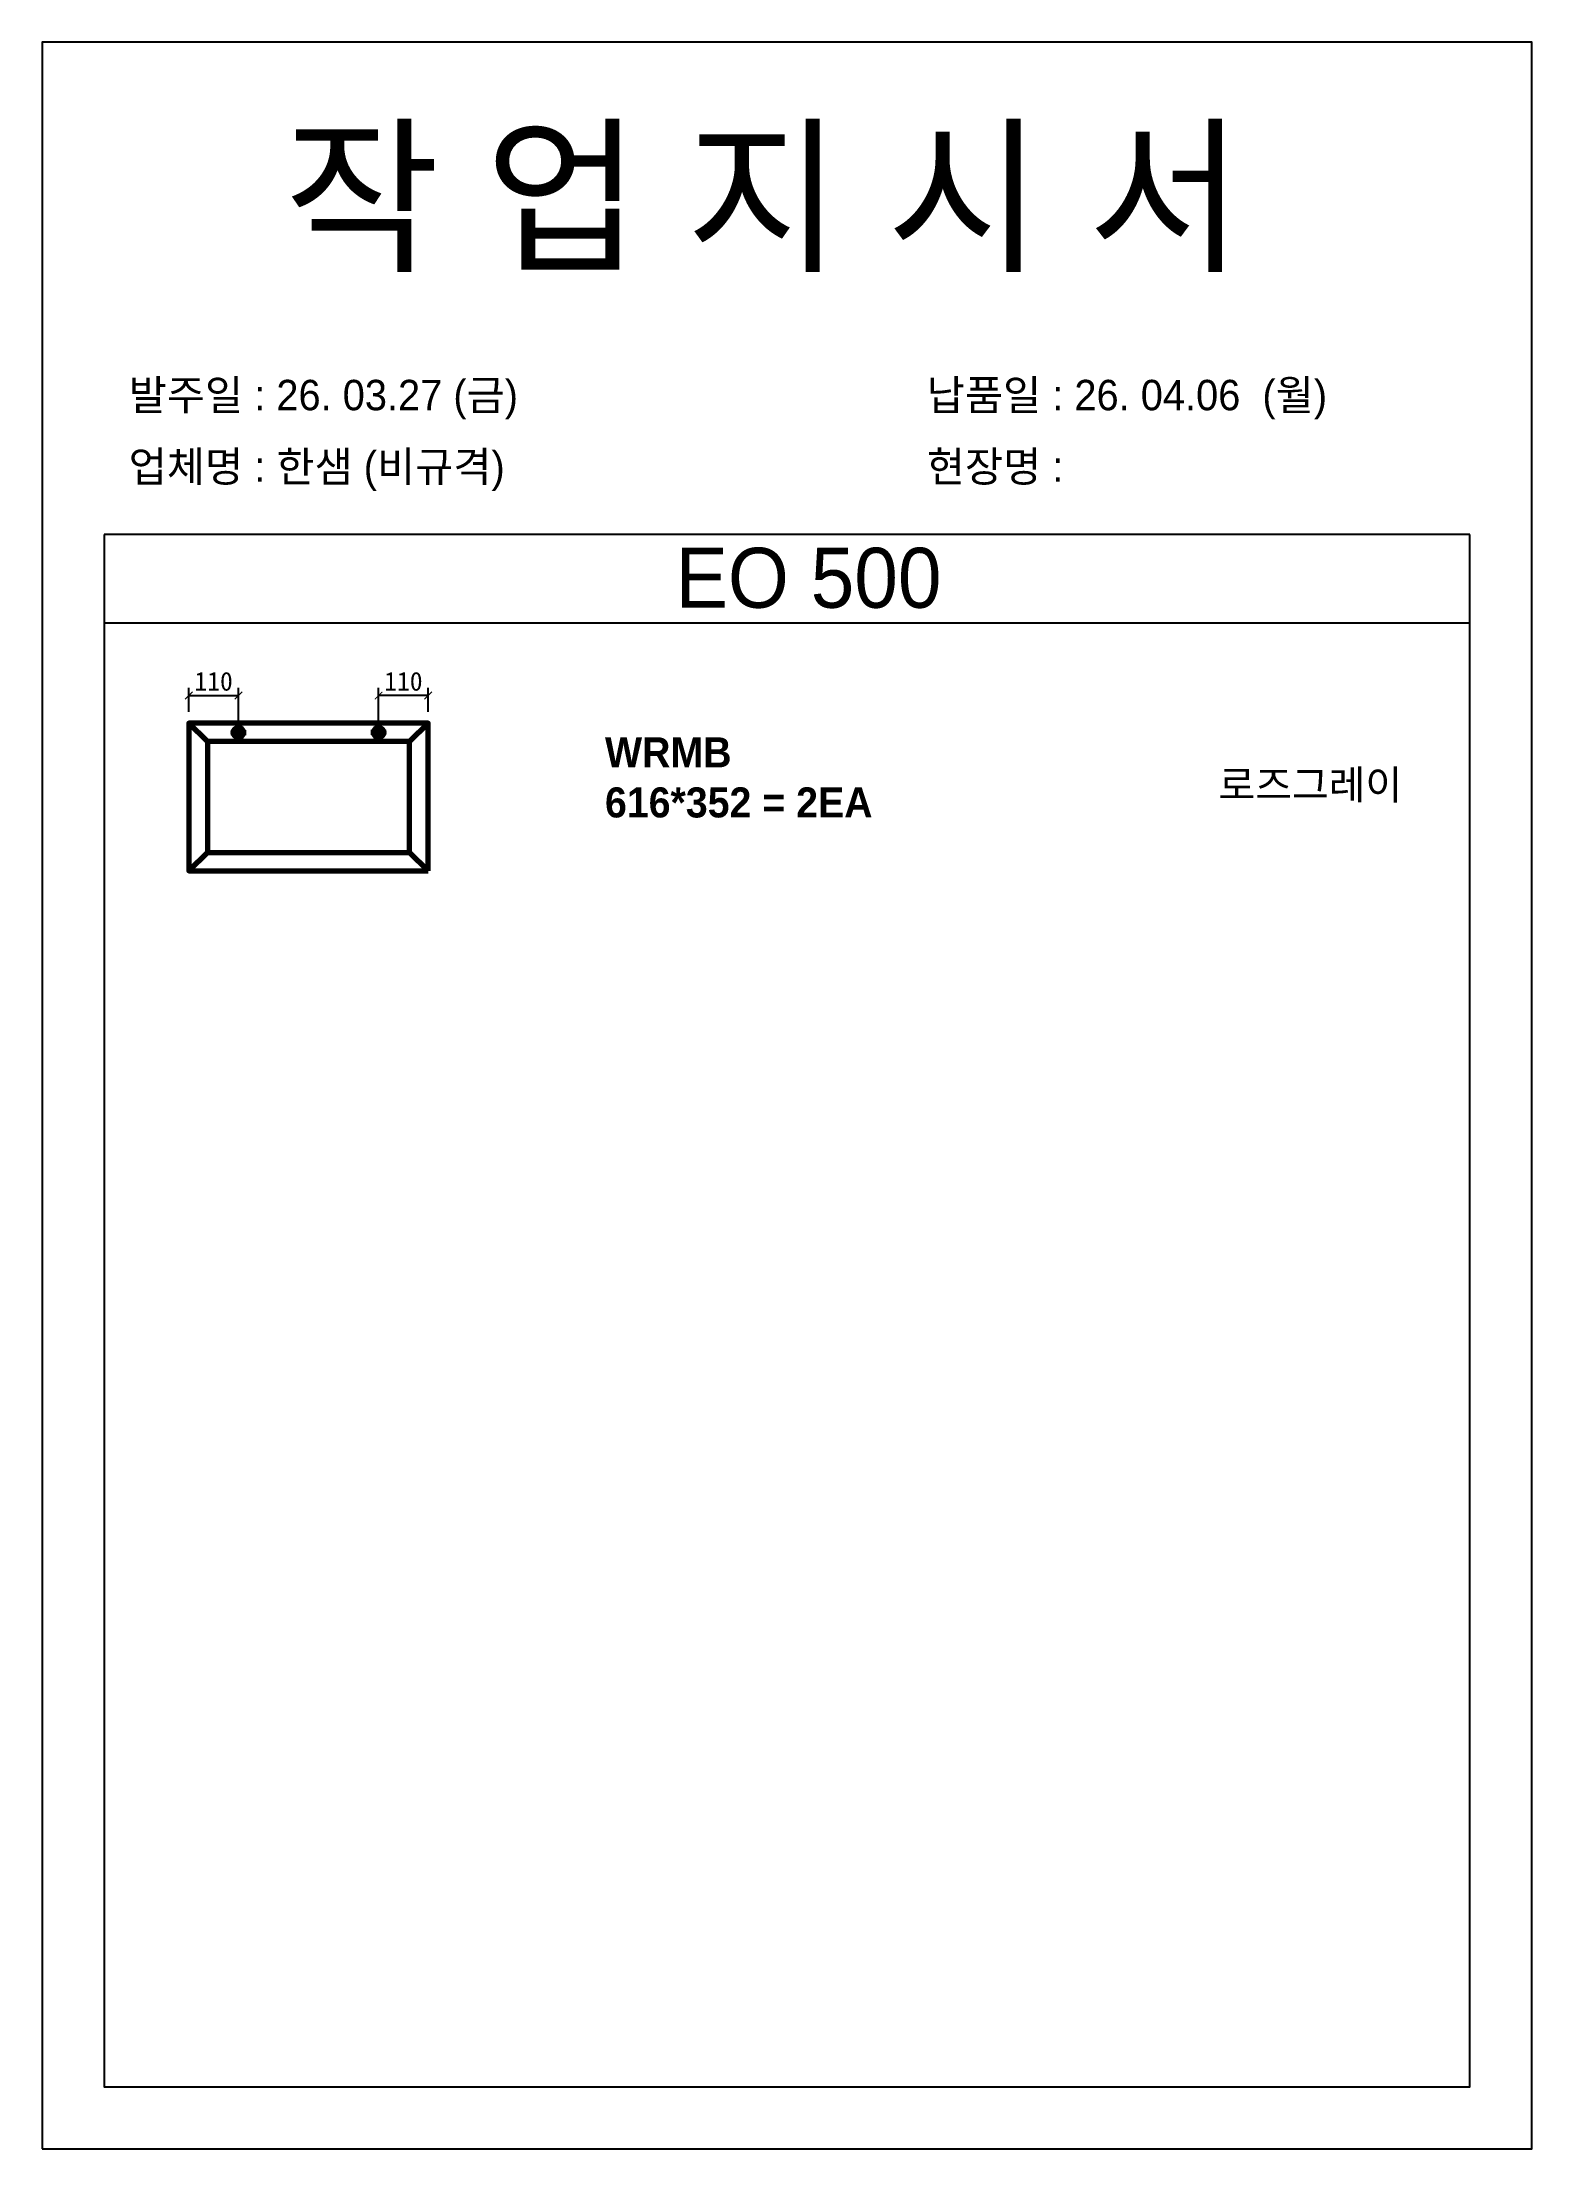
# Model space of a CAD drawing. Header units: millimetres. Extents: x -44117 to 256353, y -2095463 to 65325.
# Drawn here: x 110840 to 112821, y -824092 to -821291 of the extents above; entities that cross this region are included whole.
import ezdxf

# ---------------------------------------------------------------- set-up
doc = ezdxf.new("R2010")
doc.units = ezdxf.units.MM
doc.header["$LTSCALE"] = 10
doc.layers.add('Layer1', color=7, linetype='Continuous', lineweight=70)
doc.dimstyles.new('ISO-25', dxfattribs={"dimtxt": 2.5, "dimasz": 2.5, "dimexe": 1, "dimexo": 1, "dimtad": 1, "dimtxsty": 'Standard', "dimblk": 'ARCHTICK', "dimcen": 2.5, "dimadec": 0, "dimazin": 0, "dimtfac": 1, "dimtmove": 0, "dimatfit": 3, "dimfxl": 0, "dimarcsym": 0})

msp = doc.modelspace()

# ---------------------------------------------------------------- texts
at = {"attachment_point": 1}
for s, width, gutter_width, heights, insert, char_height in [('{\\fGulim|b0|i0|c129|p50;작 업 지 시 서}', 3898.9872873, 14.7362, [-183.72574], (111161.63191, -821413.88755), 165.0454901), ('\\pt11;{\\fGulim|b0|i0|c129|p50;발주일 : 26. 03.27 (금)}', 3898.9872873, 14.7362, [40.67678], (110955.07824, -821740.11225), 40.4361451), ('{\\fGulim|b0|i0|c129|p50;납품일 : 26. 04.06  (월)}', 3898.9872873, 14.7362, [41.36774], (112016.05901, -821740.11225), 40.4361451), ('{\\fGulim|b0|i0|c129|p50;업체명 : 한샘 (비규격)}', 3898.9872873, 14.7362, [42.57324], (110955.07824, -821835.19752), 40.4361451), ('{\\fGulim|b0|i0|c129|p50;현장명 :  }', 3898.9872873, 14.7362, [45.12049], (112016.05901, -821835.19752), 40.4361451), ('{\\fGulim|b0|i0|c129|p50;EO 500}', 1882.7812357, 7.11596, [-81.71513], (111682.17465, -821963.42581), 79.6987856), ('{\\f굴림|b1|i0|c129|p50;WRMB\\P616*352 = 2EA}', 12072.7918459, 155.2668, [-107.84177], (111588.31512, -822215.41761), 39.9257485), ('{\\f굴림|b1|i0|c129|p50;로즈그레이}', 11769.5052121, 151.36626, [-43.29899], (112403.8756, -822258.94759), 38.9227538)]:
    msp.add_mtext_dynamic_manual_height_columns(s, width=width, gutter_width=gutter_width, heights=heights, dxfattribs=dict(at, insert=insert, char_height=char_height))

# ---------------------------------------------------------------- blocks, each defined once
blk = doc.blocks.new('_ArchTick')
at = {"color": 0, "linetype": 'ByBlock', "const_width": 0.15}
blk.add_lwpolyline([(-0.5, -0.5), (0.5, 0.5)], dxfattribs=at)
blk = doc.blocks.new('*D5418')
at = {"color": 0, "lineweight": -2}
for p, q in [((111035.2, -822181.5), (111035.2, -822149.8)), ((111035.2, -822159.8), (111100.9, -822159.8)), ((111100.9, -822194), (111100.9, -822149.8))]:
    blk.add_line(p, q, dxfattribs=at)
at = {"layer": 'Defpoints', "color": 0}
for p in [(111100.9, -822159.8), (111035.2, -822196.5), (111100.9, -822209)]:
    blk.add_point(p, dxfattribs=at)
at = {"color": 0, "lineweight": -2, "xscale": 10, "yscale": 10, "zscale": 10, "rotation": 180}
blk.add_blockref('_ArchTick', (111035.2, -822159.8), dxfattribs=at)
at = {"color": 0, "lineweight": -2, "xscale": 10, "yscale": 10, "zscale": 10}
blk.add_blockref('_ArchTick', (111100.9, -822159.8), dxfattribs=at)
at = {"color": 0, "insert": (111068, -822141.1), "char_height": 25, "attachment_point": 5}
blk.add_mtext('110', dxfattribs=at)
blk = doc.blocks.new('*D5419')
at = {"color": 0, "lineweight": -2}
for p, q in [((111287.4, -822194), (111287.4, -822149.8)), ((111353.1, -822159.8), (111287.4, -822159.8)), ((111353.1, -822181.5), (111353.1, -822149.8))]:
    blk.add_line(p, q, dxfattribs=at)
at = {"layer": 'Defpoints', "color": 0}
for p in [(111287.4, -822159.8), (111287.4, -822209), (111353.1, -822196.5)]:
    blk.add_point(p, dxfattribs=at)
at = {"color": 0, "lineweight": -2, "xscale": 10, "yscale": 10, "zscale": 10, "rotation": 180}
blk.add_blockref('_ArchTick', (111287.4, -822159.8), dxfattribs=at)
at = {"color": 0, "lineweight": -2, "xscale": 10, "yscale": 10, "zscale": 10}
blk.add_blockref('_ArchTick', (111353.1, -822159.8), dxfattribs=at)
at = {"color": 0, "insert": (111320.3, -822141.1), "char_height": 25, "attachment_point": 5}
blk.add_mtext('110', dxfattribs=at)

# ---------------------------------------------------------------- dimensions: what is measured, and where the dimension line sits
dim = msp.add_linear_dim(base=(111100.9048, -822159.84157), p1=(111035.1562, -822196.48388), p2=(111100.9048, -822209.02182), angle=180, text='110', dimstyle='ISO-25', override={"dimscale": 10, "dimasz": 1, "dimexo": 1.5, "dimtxsty": 'Standard'})
dim.commit()
dim.dimension.update_dxf_attribs({"geometry": '*D5418', "text_midpoint": (111068.0305, -822141.09157)})
dim = msp.add_linear_dim(base=(111287.3791, -822159.84157), p1=(111353.1277, -822196.48388), p2=(111287.3791, -822209.02182), text='110', dimstyle='ISO-25', override={"dimscale": 10, "dimasz": 1, "dimexo": 1.5, "dimtxsty": 'Standard'})
dim.commit()
dim.dimension.update_dxf_attribs({"geometry": '*D5419', "text_midpoint": (111320.2534, -822141.09157)})

# ---------------------------------------------------------------- linework, layer by layer
for p, q in [((112738.04433, -821945.57831), (110922.54394, -821945.57831)), ((112738.04433, -822063.46795), (110922.54394, -822063.46795))]:
    msp.add_line(p, q)
msp.add_lwpolyline([(110840.0212, -824092.14849), (112820.56708, -824092.14849), (112820.56708, -821291.09075), (110840.0212, -821291.09075)], close=True)
msp.add_lwpolyline([(110922.54394, -821945.57831), (110922.54394, -824009.62575), (112738.04433, -824009.62575), (112738.04433, -821945.57831)])
at = {"layer": 'Layer1'}
for p, q in [((111059.70625, -822221.03393), (111035.1562, -822196.48388)), ((111090.70029, -822209.02182), (111111.1093, -822209.02182)), ((111297.5836, -822209.02182), (111277.1746, -822209.02182)), ((111353.1277, -822196.48388), (111328.57765, -822221.03393)), ((111328.57765, -822221.03393), (111353.1277, -822196.48388)), ((111059.70625, -822368.33422), (111035.1562, -822392.88427)), ((111353.1277, -822392.88427), (111328.57765, -822368.33422))]:
    msp.add_line(p, q, dxfattribs=at)
for points in [[(111353.1277, -822392.88427), (111353.1277, -822196.48388), (111035.1562, -822196.48388), (111035.1562, -822392.88427)], [(111328.57765, -822368.33422), (111328.57765, -822221.03393), (111059.70625, -822221.03393), (111059.70625, -822368.33422)], [(111100.9048, -822198.81732), (111100.9048, -822219.22632)], [(111287.3791, -822198.81732), (111287.3791, -822219.22632)]]:
    msp.add_lwpolyline(points, close=True, dxfattribs=at)
for centre in [(111100.9048, -822209.02182), (111287.3791, -822209.02182)]:
    msp.add_circle(centre, 6.803, dxfattribs=at)

msp.set_redraw_order([(e.dxf.handle, doc.entitydb.next_handle()) for e in msp.query("TEXT MTEXT ATTDEF DIMENSION ARC_DIMENSION")])  # texts and dimensions are drawn at this point

doc.saveas('drawing.dxf')
